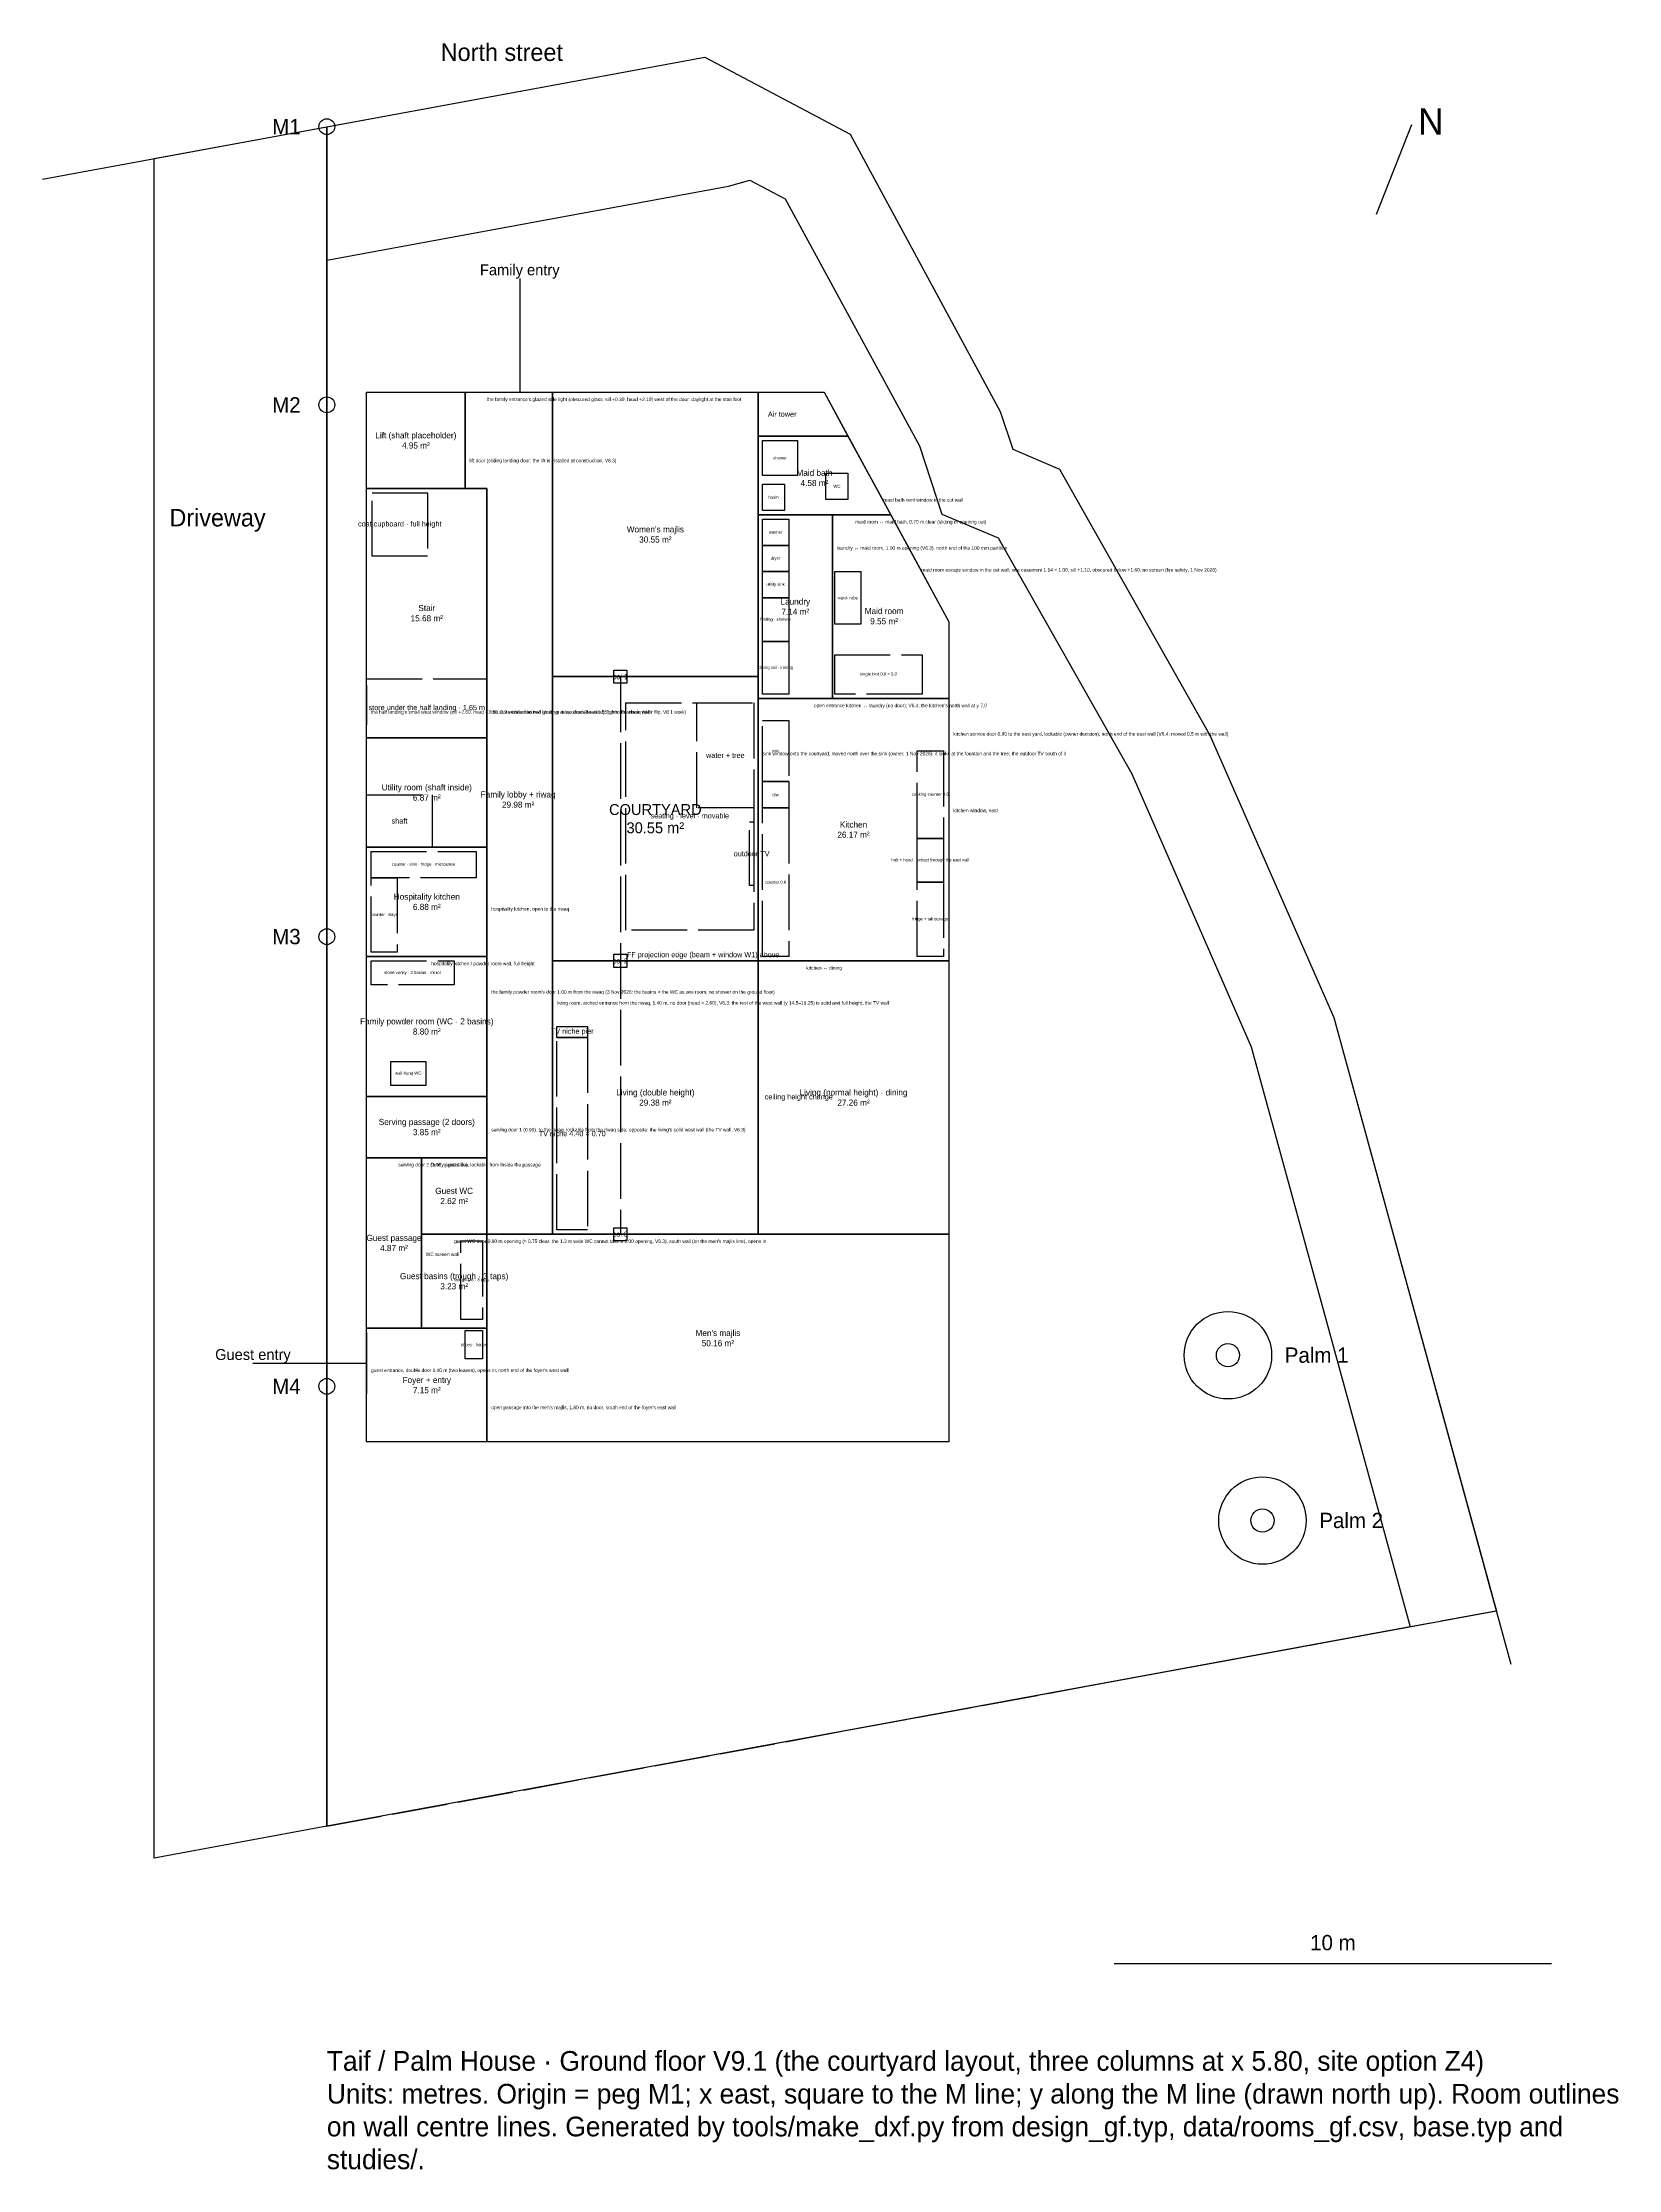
# Model space of a CAD drawing. Header units: metres. Extents: x -6.5 to 29.5, y -46.7 to 1.9.
import ezdxf

# ---------------------------------------------------------------- set-up
doc = ezdxf.new("R2010")
doc.units = ezdxf.units.M
doc.linetypes.add('DASHED', pattern=[1.524, 1.27, -0.254])
for name, color, linetype in [('AIR-TOWER', 4, 'CONTINUOUS'), ('ANNOTATION', 7, 'CONTINUOUS'), ('BUILDING-OUTLINE', 1, 'CONTINUOUS'), ('COURTYARD', 150, 'CONTINUOUS'), ('DOORS', 1, 'CONTINUOUS'), ('ENTRIES', 30, 'CONTINUOUS'), ('FIXTURES', 8, 'DASHED'), ('MARKS', 4, 'DASHED'), ('OPENINGS', 6, 'CONTINUOUS'), ('ROOM-LABELS', 7, 'CONTINUOUS'), ('ROOMS-CIRC', 9, 'CONTINUOUS'), ('ROOMS-CORE', 252, 'CONTINUOUS'), ('ROOMS-FAMILY', 40, 'CONTINUOUS'), ('ROOMS-GUEST', 32, 'CONTINUOUS'), ('ROOMS-SERVICE', 140, 'CONTINUOUS'), ('SITE-DRIVEWAY', 5, 'CONTINUOUS'), ('SITE-ENVELOPE', 3, 'CONTINUOUS'), ('SITE-LAND', 8, 'CONTINUOUS'), ('SITE-LANE', 7, 'CONTINUOUS'), ('SITE-PALMS', 94, 'CONTINUOUS'), ('SITE-PEGS', 94, 'CONTINUOUS'), ('SITE-SOUTH', 3, 'DASHED'), ('WALLS-SPECIAL', 7, 'CONTINUOUS'), ('WINDOWS', 4, 'CONTINUOUS')]:
    doc.layers.add(name, color=color, linetype=linetype)

msp = doc.modelspace()

# ---------------------------------------------------------------- linework, layer by layer
at = {"layer": 'AIR-TOWER'}
msp.add_lwpolyline([(9.86, -6.0734), (11.371, -6.0734), (11.914, -7.0734), (9.86, -7.0734)], close=True, dxfattribs=at)
at = {"layer": 'ANNOTATION'}
for p, q in [((24, -2), (24.803, 0.0482)), ((18, -42), (28, -42))]:
    msp.add_line(p, q, dxfattribs=at)
at = {"layer": 'BUILDING-OUTLINE'}
msp.add_lwpolyline([(0.91, -6.0734), (11.371, -6.0734), (14.221, -11.3184), (14.221, -30.0734), (0.91, -30.0734)], close=True, dxfattribs=at)
at = {"layer": 'COURTYARD'}
msp.add_lwpolyline([(5.16, -12.5734), (9.86, -12.5734), (9.86, -19.0734), (5.16, -19.0734)], close=True, dxfattribs=at)
at = {"layer": 'DOORS'}
for p, q in [((3.31, -6.0734), (3.81, -6.0734)), ((3.16, -6.9734), (3.16, -7.9734)), ((11.625, -8.8734), (12.325, -8.8734)), ((3.66, -12.7734), (3.66, -13.6734)), ((14.221, -13.2734), (14.221, -14.1734)), ((0.91, -18.9734), (3.66, -18.9734)), ((3.66, -19.1234), (3.66, -20.1234)), ((5.16, -19.1734), (5.16, -20.5734)), ((10.31, -19.0734), (11.41, -19.0734)), ((3.66, -22.3234), (3.66, -23.2234)), ((1.01, -23.5734), (2.06, -23.5734)), ((2.36, -25.3234), (3.26, -25.3234)), ((0.91, -27.5734), (0.91, -28.9734))]:
    msp.add_line(p, q, dxfattribs=at)
at = {"layer": 'ENTRIES'}
for p, q in [((4.41, -3.4734), (4.41, -6.0734)), ((-1.69, -28.2734), (0.91, -28.2734))]:
    msp.add_line(p, q, dxfattribs=at)
at = {"layer": 'FIXTURES'}
for points in [[(9.96, -7.1734), (10.76, -7.1734), (10.76, -7.9734), (9.96, -7.9734)], [(9.96, -8.1734), (10.46, -8.1734), (10.46, -8.7734), (9.96, -8.7734)], [(11.41, -7.9234), (11.91, -7.9234), (11.91, -8.5234), (11.41, -8.5234)], [(9.96, -8.9734), (10.56, -8.9734), (10.56, -9.5734), (9.96, -9.5734)], [(9.96, -9.5734), (10.56, -9.5734), (10.56, -10.1734), (9.96, -10.1734)], [(9.96, -10.1734), (10.56, -10.1734), (10.56, -10.7734), (9.96, -10.7734)], [(11.61, -10.1734), (12.21, -10.1734), (12.21, -11.3734), (11.61, -11.3734)], [(9.96, -10.7734), (10.56, -10.7734), (10.56, -11.7734), (9.96, -11.7734)], [(9.96, -11.7734), (10.56, -11.7734), (10.56, -12.9734), (9.96, -12.9734)], [(11.61, -12.0734), (13.61, -12.0734), (13.61, -12.9734), (11.61, -12.9734)], [(9.96, -13.5734), (10.56, -13.5734), (10.56, -14.9734), (9.96, -14.9734)], [(13.496, -14.2734), (14.096, -14.2734), (14.096, -16.2734), (13.496, -16.2734)], [(9.96, -14.9734), (10.56, -14.9734), (10.56, -15.5734), (9.96, -15.5734)], [(9.96, -15.5734), (10.56, -15.5734), (10.56, -18.9734), (9.96, -18.9734)], [(13.496, -16.2734), (14.096, -16.2734), (14.096, -17.2734), (13.496, -17.2734)], [(1.01, -16.5734), (3.41, -16.5734), (3.41, -17.1734), (1.01, -17.1734)], [(1.01, -17.1734), (1.61, -17.1734), (1.61, -18.8734), (1.01, -18.8734)], [(13.496, -17.2734), (14.096, -17.2734), (14.096, -18.9734), (13.496, -18.9734)], [(1.01, -19.0734), (2.91, -19.0734), (2.91, -19.6234), (1.01, -19.6234)], [(1.46, -21.3734), (2.26, -21.3734), (2.26, -21.9234), (1.46, -21.9234)], [(3.06, -25.4734), (3.56, -25.4734), (3.56, -27.2734), (3.06, -27.2734)], [(3.16, -27.5234), (3.56, -27.5234), (3.56, -28.1734), (3.16, -28.1734)]]:
    msp.add_lwpolyline(points, close=True, dxfattribs=at)
at = {"layer": 'MARKS'}
for p, q in [((6.71, -12.5734), (6.71, -25.3234)), ((9.86, -19.0734), (9.86, -25.3234))]:
    msp.add_line(p, q, dxfattribs=at)
for points in [[(1.035, -8.3734), (2.2975, -8.3734), (2.2975, -9.8234), (1.035, -9.8234)], [(0.91, -12.6234), (3.66, -12.6234), (3.66, -13.9734), (0.91, -13.9734)], [(6.56, -12.4234), (6.86, -12.4234), (6.86, -12.7234), (6.56, -12.7234)], [(6.835, -13.1734), (9.76, -13.1734), (9.76, -18.3734), (6.835, -18.3734)], [(8.46, -13.1734), (9.76, -13.1734), (9.76, -15.5734), (8.46, -15.5734)], [(0.91, -15.2734), (2.41, -15.2734), (2.41, -16.4734), (0.91, -16.4734)], [(9.66, -15.8934), (9.76, -15.8934), (9.76, -17.3534), (9.66, -17.3534)], [(6.56, -18.9234), (6.86, -18.9234), (6.86, -19.2234), (6.56, -19.2234)], [(5.26, -20.5734), (5.96, -20.5734), (5.96, -20.8234), (5.26, -20.8234)], [(5.26, -20.8234), (5.96, -20.8234), (5.96, -25.2234), (5.26, -25.2234)], [(6.56, -25.1734), (6.86, -25.1734), (6.86, -25.4734), (6.56, -25.4734)]]:
    msp.add_lwpolyline(points, close=True, dxfattribs=at)
at = {"layer": 'OPENINGS'}
for p, q in [((10.61, -13.0734), (11.46, -13.0734)), ((3.66, -16.6734), (3.66, -18.7734)), ((3.66, -28.2234), (3.66, -30.0234))]:
    msp.add_line(p, q, dxfattribs=at)
at = {"layer": 'ROOMS-CIRC'}
msp.add_lwpolyline([(3.16, -6.0734), (5.16, -6.0734), (5.16, -25.3234), (3.66, -25.3234), (3.66, -8.2734), (3.16, -8.2734)], close=True, dxfattribs=at)
at = {"layer": 'ROOMS-CORE'}
for points in [[(0.91, -6.0734), (3.16, -6.0734), (3.16, -8.2734), (0.91, -8.2734)], [(0.91, -8.2734), (3.66, -8.2734), (3.66, -13.9734), (0.91, -13.9734)], [(0.91, -13.9734), (3.66, -13.9734), (3.66, -16.4734), (0.91, -16.4734)]]:
    msp.add_lwpolyline(points, close=True, dxfattribs=at)
at = {"layer": 'ROOMS-FAMILY'}
for points in [[(5.16, -6.0734), (9.86, -6.0734), (9.86, -12.5734), (5.16, -12.5734)], [(5.16, -19.0734), (9.86, -19.0734), (9.86, -25.3234), (5.16, -25.3234)], [(9.86, -19.0734), (14.221, -19.0734), (14.221, -25.3234), (9.86, -25.3234)]]:
    msp.add_lwpolyline(points, close=True, dxfattribs=at)
at = {"layer": 'ROOMS-GUEST'}
for points in [[(0.91, -23.5734), (2.16, -23.5734), (2.16, -27.4734), (0.91, -27.4734)], [(2.16, -23.5734), (3.66, -23.5734), (3.66, -25.3234), (2.16, -25.3234)], [(2.16, -25.3234), (3.66, -25.3234), (3.66, -27.4734), (2.16, -27.4734)], [(3.66, -25.3234), (14.221, -25.3234), (14.221, -30.0734), (3.66, -30.0734)], [(0.91, -27.4734), (3.66, -27.4734), (3.66, -30.0734), (0.91, -30.0734)]]:
    msp.add_lwpolyline(points, close=True, dxfattribs=at)
at = {"layer": 'ROOMS-SERVICE'}
for points in [[(9.86, -7.0734), (11.914, -7.0734), (12.892, -8.8734), (9.86, -8.8734)], [(9.86, -8.8734), (11.56, -8.8734), (11.56, -13.0734), (9.86, -13.0734)], [(11.56, -8.8734), (12.892, -8.8734), (14.221, -11.3184), (14.221, -13.0734), (11.56, -13.0734)], [(9.86, -13.0734), (14.221, -13.0734), (14.221, -19.0734), (9.86, -19.0734)], [(0.91, -16.4734), (3.66, -16.4734), (3.66, -18.9734), (0.91, -18.9734)], [(0.91, -18.9734), (3.66, -18.9734), (3.66, -22.1734), (0.91, -22.1734)], [(0.91, -22.1734), (3.66, -22.1734), (3.66, -23.5734), (0.91, -23.5734)]]:
    msp.add_lwpolyline(points, close=True, dxfattribs=at)
at = {"layer": 'SITE-DRIVEWAY'}
msp.add_lwpolyline([(-3.95, -0.73), (0, 0), (0, -38.86), (-3.95, -39.59)], close=True, dxfattribs=at)
at = {"layer": 'SITE-ENVELOPE'}
msp.add_lwpolyline([(0, -38.86), (0, -3.05), (9.18, -1.36), (9.67, -1.22), (10.48, -1.65), (13.55, -7.3), (14.06, -8.86), (15.35, -9.4), (18.4, -14.8), (21.13, -21.04), (24.77, -34.3)], close=True, dxfattribs=at)
at = {"layer": 'SITE-LAND'}
msp.add_lwpolyline([(0, 0), (8.64, 1.59), (11.96, -0.17), (15.39, -6.51), (15.68, -7.37), (16.75, -7.83), (20.19, -13.91), (23.02, -20.37), (26.74, -33.94), (0, -38.86)], close=True, dxfattribs=at)
at = {"layer": 'SITE-LANE'}
for points in [[(-6.5, -1.2), (8.64, 1.59)], [(8.64, 1.59), (11.96, -0.17), (15.39, -6.51), (15.68, -7.37), (16.75, -7.83), (20.19, -13.91), (23.02, -20.37), (27.07, -35.15)]]:
    msp.add_lwpolyline(points, dxfattribs=at)
at = {"layer": 'SITE-PALMS'}
for centre, radius in [((20.6, -28.09), 1), ((20.6, -28.09), 0.265), ((21.39, -31.87), 1), ((21.39, -31.87), 0.265)]:
    msp.add_circle(centre, radius, dxfattribs=at)
at = {"layer": 'SITE-PEGS'}
for centre in [(0, 0), (0, -6.36), (0, -18.52), (0, -28.8)]:
    msp.add_circle(centre, 0.18, dxfattribs=at)
at = {"layer": 'SITE-SOUTH'}
msp.add_lwpolyline([(0, -38.86), (26.75, -33.93)], dxfattribs=at)
at = {"layer": 'WALLS-SPECIAL'}
for p, q in [((9.86, -6.0734), (9.86, -12.5734)), ((11.56, -8.9734), (11.56, -9.9734)), ((0.91, -23.5734), (3.66, -23.5734)), ((2.16, -25.3234), (2.16, -25.9234))]:
    msp.add_line(p, q, dxfattribs=at)
at = {"layer": 'WINDOWS'}
for p, q in [((12.458, -8.0734), (12.784, -8.6734)), ((13.218, -9.4734), (13.762, -10.4734)), ((0.91, -12.7734), (0.91, -13.6734)), ((9.86, -13.3734), (9.86, -14.9734)), ((14.221, -14.7734), (14.221, -16.1734))]:
    msp.add_line(p, q, dxfattribs=at)

# ---------------------------------------------------------------- texts
at = {"layer": 'AIR-TOWER', "insert": (10.41, -6.5734), "char_height": 0.12, "attachment_point": 5}
msp.add_mtext('Air tower', dxfattribs=at)
at = {"layer": 'ANNOTATION'}
for s, insert, char_height, attachment_point in [('N', (24.949, 0.4206), 0.6, 1), ('10 m', (23, -41.7), 0.35, 8)]:
    msp.add_mtext(s, dxfattribs=dict(at, insert=insert, char_height=char_height, attachment_point=attachment_point))
at = {"layer": 'ANNOTATION', "insert": (0, -44), "char_height": 0.45, "width": 30, "attachment_point": 1}
msp.add_mtext('Taif / Palm House · Ground floor V9.1 (the courtyard layout, three columns at x 5.80, site option Z4)\\PUnits: metres. Origin = peg M1; x east, square to the M line; y along the M line (drawn north up). Room outlines on wall centre lines. Generated by tools/make_dxf.py from design_gf.typ, data/rooms_gf.csv, base.typ and studies/.', dxfattribs=at)
at = {"layer": 'DOORS', "char_height": 0.08, "attachment_point": 1}
for s, insert in [("the family entrance's glazed side light (obscured glass, sill +0.30, head +2.10) west of the door: daylight at the stair foot", (3.66, -6.1934)), ('lift door (sliding landing door; the lift is installed at construction, V6.3)', (3.26, -7.5934)), ('maid room ↔ maid bath, 0.70 m clear (sliding or opening out)', (12.075, -8.9934)), ('the store under the half landing: a low door (head 1.55) onto the riwaq (stair flip, V8.1 work)', (3.76, -13.3434)), ('kitchen service door 0.90 to the east yard, lockable (owner decision), north end of the east wall (V6.4: moved 0.5 m with the wall)', (14.321, -13.8434)), ('hospitality kitchen / powder room wall, full height', (2.385, -19.0934)), ('kitchen ↔ dining', (10.96, -19.1934)), ("the family powder room's door 1.00 m from the riwaq (3 Nov 2026: the basins + the WC as one room, no shower on the ground floor)", (3.76, -19.7434)), ('living room: arched entrance from the riwaq, 1.40 m, no door (head ≈ 2.60); V6.3: the rest of the west wall (y 14.5–19.25) is solid and full height, the TV wall', (5.26, -19.9934)), ("serving door 1 (0.90), to the riwaq, lockable from the riwaq side; opposite: the living's solid west wall (the TV wall, V6.3)", (3.76, -22.8934)), ('serving door 2 (1.05, guest side), lockable from inside the passage', (1.635, -23.6934)), ("guest WC door 0.90 m opening (≈ 0.75 clear: the 1.3 m wide WC cannot take a 1.00 opening, V6.3), south wall (on the men's majlis line), opens in", (2.91, -25.4434)), ("guest entrance, double door 1.40 m (two leaves), opens in, north end of the foyer's west wall", (1.01, -28.3934))]:
    msp.add_mtext(s, dxfattribs=dict(at, insert=insert))
at = {"layer": 'ENTRIES', "char_height": 0.25, "attachment_point": 8}
for s, insert in [('Family entry', (4.41, -3.4734)), ('Guest entry', (-1.69, -28.2734))]:
    msp.add_mtext(s, dxfattribs=dict(at, insert=insert))
at = {"layer": 'FIXTURES', "char_height": 0.07, "attachment_point": 5}
for s, insert in [('shower', (10.36, -7.5734)), ('WC', (11.66, -8.2234)), ('basin', (10.21, -8.4734)), ('washer', (10.26, -9.2734)), ('dryer', (10.26, -9.8734)), ('utility sink', (10.26, -10.4734)), ('ward- robe', (11.91, -10.7734)), ('folding · shelves', (10.26, -11.2734)), ('drying rail · ironing', (10.26, -12.3734)), ('single bed 0.9 × 2.0', (12.61, -12.5234)), ('sink', (10.26, -14.2734)), ('d/w', (10.26, -15.2734)), ('cooking counter 0.6', (13.796, -15.2734)), ('counter · sink · fridge · microwave', (2.21, -16.8734)), ('hob + hood · extract through the east wall', (13.796, -16.7734)), ('counter 0.6', (10.26, -17.2734)), ('counter · trays', (1.31, -18.0234)), ('fridge + tall storage', (13.796, -18.1234)), ('stone vanity · 2 basins · mirror', (1.96, -19.3484)), ('wall-hung WC', (1.86, -21.6484)), ('trough 1.8 · 3 taps', (3.31, -26.3734)), ('shoes · hooks', (3.36, -27.8484))]:
    msp.add_mtext(s, dxfattribs=dict(at, insert=insert))
at = {"layer": 'MARKS', "char_height": 0.12}
for s, insert, attachment_point in [('coat cupboard · full height', (1.6662, -9.0984), 5), ('col 1', (6.71, -12.5734), 5), ('store under the half landing · 1.65 m', (2.285, -13.2984), 5), ('water + tree', (9.11, -14.3734), 5), ('shaft', (1.66, -15.8734), 5), ('seating · level · movable', (8.2975, -15.7734), 5), ('outdoor TV', (9.71, -16.6234), 5), ('FF projection edge (beam + window W1) above', (6.86, -18.9484), 4), ('col 2', (6.71, -19.0734), 5), ('TV niche pier', (5.61, -20.6984), 5), ('ceiling height change', (10.01, -22.1984), 4), ('TV niche 4.40 × 0.70', (5.61, -23.0234), 5), ('col 3', (6.71, -25.3234), 5)]:
    msp.add_mtext(s, dxfattribs=dict(at, insert=insert, attachment_point=attachment_point))
at = {"layer": 'OPENINGS', "char_height": 0.08, "attachment_point": 1}
for s, insert in [("open entrance kitchen ↔ laundry (no door); V6.4: the kitchen's north wall at y 7.0", (11.135, -13.1934)), ('hospitality kitchen, open to the riwaq', (3.76, -17.8434)), ("open passage into the men's majlis, 1.80 m, no door, south end of the foyer's east wall", (3.76, -29.2434))]:
    msp.add_mtext(s, dxfattribs=dict(at, insert=insert))
at = {"layer": 'ROOM-LABELS', "attachment_point": 5}
for s, insert, char_height in [('Lift (shaft placeholder)\\P4.95 m²', (2.035, -7.1734), 0.14), ('Maid bath\\P4.58 m²', (11.1472, -8.0311), 0.14), ("Women's majlis\\P30.55 m²", (7.51, -9.3234), 0.14), ('Stair\\P15.68 m²', (2.285, -11.1234), 0.14), ('Laundry\\P7.14 m²', (10.71, -10.9734), 0.14), ('Maid room\\P9.55 m²', (12.7395, -11.192), 0.14), ('Utility room (shaft inside)\\P6.87 m²', (2.285, -15.2234), 0.14), ('Family lobby + riwaq\\P29.98 m²', (4.3733, -15.3856), 0.14), ('COURTYARD\\P30.55 m²', (7.51, -15.8234), 0.25), ('Kitchen\\P26.17 m²', (12.0405, -16.0734), 0.14), ('Hospitality kitchen\\P6.88 m²', (2.285, -17.7234), 0.14), ('Family powder room (WC · 2 basins)\\P8.80 m²', (2.285, -20.5734), 0.14), ('Living (double height)\\P29.38 m²', (7.51, -22.1984), 0.14), ('Living (normal height) · dining\\P27.26 m²', (12.0405, -22.1984), 0.14), ('Serving passage (2 doors)\\P3.85 m²', (2.285, -22.8734), 0.14), ('Guest WC\\P2.62 m²', (2.91, -24.4484), 0.14), ('Guest passage\\P4.87 m²', (1.535, -25.5234), 0.14), ('Guest basins (trough · 3 taps)\\P3.23 m²', (2.91, -26.3984), 0.14), ("Men's majlis\\P50.16 m²", (8.9405, -27.6984), 0.14), ('Foyer + entry\\P7.15 m²', (2.285, -28.7734), 0.14)]:
    msp.add_mtext(s, dxfattribs=dict(at, insert=insert, char_height=char_height))
at = {"layer": 'SITE-DRIVEWAY', "insert": (-2.5, -9), "char_height": 0.4, "attachment_point": 5}
msp.add_mtext('Driveway', dxfattribs=at)
at = {"layer": 'SITE-LANE', "insert": (4, 1.7), "char_height": 0.4, "attachment_point": 5}
msp.add_mtext('North street', dxfattribs=at)
at = {"layer": 'SITE-PALMS', "char_height": 0.35, "attachment_point": 4}
for s, insert in [('Palm 1', (21.9, -28.09)), ('Palm 2', (22.69, -31.87))]:
    msp.add_mtext(s, dxfattribs=dict(at, insert=insert))
at = {"layer": 'SITE-PEGS', "char_height": 0.35, "attachment_point": 6}
for s, insert in [('M1', (-0.6, 0)), ('M2', (-0.6, -6.36)), ('M3', (-0.6, -18.52)), ('M4', (-0.6, -28.8))]:
    msp.add_mtext(s, dxfattribs=dict(at, insert=insert))
at = {"layer": 'WALLS-SPECIAL', "char_height": 0.08, "attachment_point": 1}
for s, insert in [('laundry ↔ maid room, 1.00 m opening (V6.3), north end of the 100 mm partition', (11.66, -9.5934)), ('family / guest line', (2.385, -23.6934)), ('WC screen wall', (2.26, -25.7434))]:
    msp.add_mtext(s, dxfattribs=dict(at, insert=insert))
at = {"layer": 'WINDOWS', "char_height": 0.08, "attachment_point": 1}
for s, insert in [('maid bath vent window in the cut wall', (12.721, -8.4934)), ('maid room escape window in the cut wall: one casement 1.14 × 1.00, sill +1.10, obscured below +1.60, no screen (fire safety, 1 Nov 2026)', (13.59, -10.0934)), ("the half landing's small west window (sill +2.60, head +3.30, 0.9 wide, obscured glass, a deep shaded reveal): lights the whole well", (1.01, -13.3434)), ('sink window onto the courtyard, moved north over the sink (owner, 1 Nov 2026): it looks at the fountain and the tree; the outdoor TV south of it', (9.96, -14.2934)), ('kitchen window, east', (14.321, -15.5934))]:
    msp.add_mtext(s, dxfattribs=dict(at, insert=insert))

doc.saveas('drawing.dxf')
